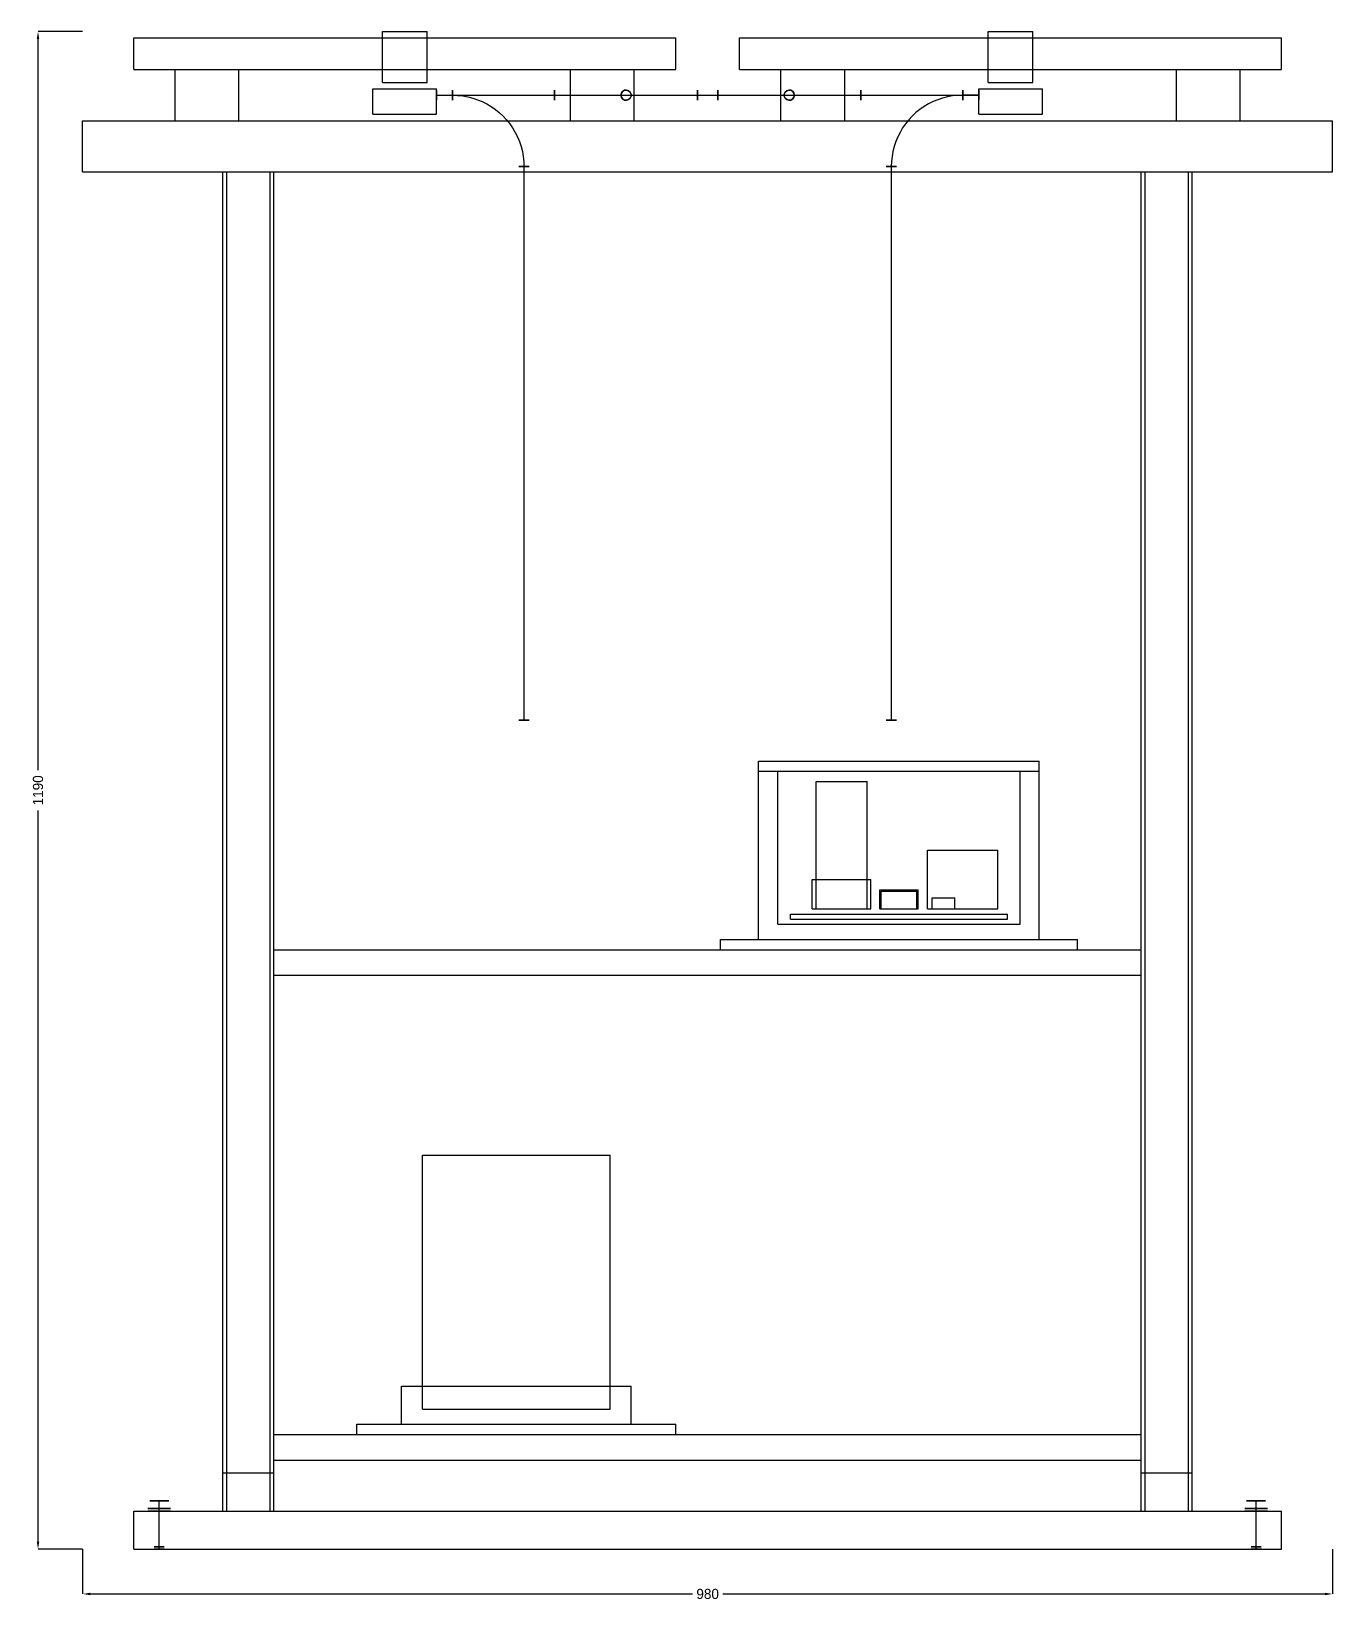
# Model space of a CAD drawing. Header units: millimetres. Extents: x -40 to 1820, y -1495 to 1190.
# Drawn here: x 800 to 1820, y -40 to 1190 of the extents above; entities that cross this region are included whole.
import ezdxf

# ---------------------------------------------------------------- set-up
doc = ezdxf.new("R2010")
doc.units = ezdxf.units.MM
doc.layers.add('DIMENSIONS', color=7, linetype='Continuous')
doc.layers.add('RIGHT', color=7, linetype='Continuous')
doc.dimstyles.get("Standard").update_dxf_attribs({"dimtxt": 2.5, "dimasz": 2.5, "dimexe": 1.25, "dimexo": 0.625, "dimtad": 1, "dimcen": 2.5, "dimazin": 3, "dimtfac": 1, "dimtmove": 0, "dimatfit": 3})

msp = doc.modelspace()

# ---------------------------------------------------------------- blocks, each defined once
blk = doc.blocks.new('_CLOSEDFILLED')
at = {"color": 0, "linetype": 'BYBLOCK'}
blk.add_solid([(-1, 0.16), (0, 0), (-1, -0.16)], dxfattribs=at)
blk = doc.blocks.new('*D5')
for p, q in [((840, 0), (840, -35)), ((1820, 0), (1820, -35)), ((845.95, -35), (1318.1, -35)), ((1341.9, -35), (1814.05, -35))]:
    blk.add_line(p, q)
at = {"layer": 'Defpoints'}
for p in [(840, 0), (1820, 0), (840, -35)]:
    blk.add_point(p, dxfattribs=at)
at = {"layer": 'DIMENSIONS', "xscale": 5.95, "yscale": 5.95, "rotation": 180}
blk.add_blockref('_CLOSEDFILLED', (840, -35), dxfattribs=at)
at = {"layer": 'DIMENSIONS', "xscale": 5.95, "yscale": 5.95}
blk.add_blockref('_CLOSEDFILLED', (1820, -35), dxfattribs=at)
at = {"layer": 'DIMENSIONS', "insert": (1330, -35), "char_height": 7.933, "attachment_point": 5}
blk.add_mtext('980', dxfattribs=at)
blk = doc.blocks.new('*D6')
for p, q in [((840, 1190), (805, 1190)), ((805, 610.9), (805, 1184)), ((805, 6), (805, 579.1)), ((840, 0), (805, 0))]:
    blk.add_line(p, q)
at = {"layer": 'Defpoints'}
for p in [(840, 1190), (805, 0), (840, 0)]:
    blk.add_point(p, dxfattribs=at)
at = {"layer": 'DIMENSIONS', "xscale": 5.95, "yscale": 5.95}
for p, rotation in [((805, 1190), 90), ((805, 0), 270)]:
    blk.add_blockref('_CLOSEDFILLED', p, dxfattribs=dict(at, rotation=rotation))
at = {"layer": 'DIMENSIONS', "insert": (805, 595), "char_height": 7.93, "attachment_point": 5, "rotation": 90}
blk.add_mtext('1190', dxfattribs=at)

# ---------------------------------------------------------------- dimensions: what is measured, and where the dimension line sits
at = {"layer": 'DIMENSIONS'}
dim = msp.add_linear_dim(base=(805, 0), p1=(840, 0), p2=(840, 1190), angle=90, dimstyle='Standard', override={"dimtxt": 7.933333, "dimasz": 5.95, "dimdec": 2}, dxfattribs=at)
dim.commit()
dim.dimension.update_dxf_attribs({"geometry": '*D6', "text_midpoint": (805, 595)})
dim = msp.add_linear_dim(base=(840, -35), p1=(840, 0), p2=(1820, 0), dimstyle='Standard', override={"dimtxt": 7.933333, "dimasz": 5.95, "dimdec": 2}, dxfattribs=at)
dim.commit()
dim.dimension.update_dxf_attribs({"geometry": '*D5', "text_midpoint": (1330, -35)})

# ---------------------------------------------------------------- linework, layer by layer
at = {"layer": 'RIGHT'}
for points in [[(880, 1160), (880, 1185)], [(880, 1185), (1305, 1185)], [(880, 1160), (880, 1185)], [(880, 1185), (1305, 1185)], [(1075, 1185), (1075, 1190)], [(1075, 1185), (1075, 1190)], [(1075, 1190), (1110, 1190)], [(1075, 1190), (1110, 1190)], [(1075, 1185), (1075, 1190)], [(1075, 1185), (1075, 1190)], [(1075, 1190), (1110, 1190)], [(1075, 1190), (1110, 1190)], [(1075, 1150), (1075, 1185)], [(1075, 1185), (1110, 1185)], [(1075, 1150), (1075, 1185)], [(1075, 1185), (1110, 1185)], [(1075, 1185), (1110, 1185)], [(1075, 1185), (1110, 1185)], [(1075, 1150), (1075, 1185)], [(1075, 1185), (1110, 1185)], [(1075, 1150), (1075, 1185)], [(1075, 1185), (1110, 1185)], [(1075, 1185), (1110, 1185)], [(1075, 1185), (1110, 1185)], [(1110, 1185), (1110, 1190)], [(1110, 1185), (1110, 1190)], [(1110, 1185), (1110, 1190)], [(1110, 1185), (1110, 1190)], [(1110, 1150), (1110, 1185)], [(1110, 1150), (1110, 1185)], [(1110, 1150), (1110, 1185)], [(1110, 1150), (1110, 1185)], [(1305, 1160), (1305, 1185)], [(1305, 1160), (1305, 1185)], [(1355, 1160), (1355, 1185)], [(1355, 1185), (1780, 1185)], [(1355, 1160), (1355, 1185)], [(1355, 1185), (1780, 1185)], [(1550, 1185), (1550, 1190)], [(1550, 1185), (1550, 1190)], [(1550, 1190), (1585, 1190)], [(1550, 1190), (1585, 1190)], [(1550, 1185), (1550, 1190)], [(1550, 1185), (1550, 1190)], [(1550, 1190), (1585, 1190)], [(1550, 1190), (1585, 1190)], [(1550, 1150), (1550, 1185)], [(1550, 1185), (1585, 1185)], [(1550, 1150), (1550, 1185)], [(1550, 1185), (1585, 1185)], [(1550, 1185), (1585, 1185)], [(1550, 1185), (1585, 1185)], [(1550, 1150), (1550, 1185)], [(1550, 1185), (1585, 1185)], [(1550, 1150), (1550, 1185)], [(1550, 1185), (1585, 1185)], [(1550, 1185), (1585, 1185)], [(1550, 1185), (1585, 1185)], [(1585, 1185), (1585, 1190)], [(1585, 1185), (1585, 1190)], [(1585, 1185), (1585, 1190)], [(1585, 1185), (1585, 1190)], [(1585, 1150), (1585, 1185)], [(1585, 1150), (1585, 1185)], [(1585, 1150), (1585, 1185)], [(1585, 1150), (1585, 1185)], [(1780, 1160), (1780, 1185)], [(1780, 1160), (1780, 1185)], [(880, 1160), (1305, 1160)], [(880, 1160), (1305, 1160)], [(912.5, 1120), (912.5, 1160)], [(912.5, 1160), (962.5, 1160)], [(912.5, 1120), (912.5, 1160)], [(912.5, 1160), (962.5, 1160)], [(912.5, 1120), (912.5, 1160)], [(912.5, 1160), (962.5, 1160)], [(912.5, 1120), (912.5, 1160)], [(912.5, 1160), (962.5, 1160)], [(962.5, 1120), (962.5, 1160)], [(962.5, 1120), (962.5, 1160)], [(962.5, 1120), (962.5, 1160)], [(962.5, 1120), (962.5, 1160)], [(1222.5, 1120), (1222.5, 1160)], [(1222.5, 1160), (1272.5, 1160)], [(1222.5, 1120), (1222.5, 1160)], [(1222.5, 1160), (1272.5, 1160)], [(1222.5, 1120), (1222.5, 1160)], [(1222.5, 1160), (1272.5, 1160)], [(1222.5, 1120), (1222.5, 1160)], [(1222.5, 1160), (1272.5, 1160)], [(1272.5, 1120), (1272.5, 1160)], [(1272.5, 1120), (1272.5, 1160)], [(1272.5, 1120), (1272.5, 1160)], [(1272.5, 1120), (1272.5, 1160)], [(1355, 1160), (1780, 1160)], [(1355, 1160), (1780, 1160)], [(1387.5, 1120), (1387.5, 1160)], [(1387.5, 1160), (1437.5, 1160)], [(1387.5, 1120), (1387.5, 1160)], [(1387.5, 1160), (1437.5, 1160)], [(1387.5, 1120), (1387.5, 1160)], [(1387.5, 1160), (1437.5, 1160)], [(1387.5, 1120), (1387.5, 1160)], [(1387.5, 1160), (1437.5, 1160)], [(1437.5, 1120), (1437.5, 1160)], [(1437.5, 1120), (1437.5, 1160)], [(1437.5, 1120), (1437.5, 1160)], [(1437.5, 1120), (1437.5, 1160)], [(1697.5, 1120), (1697.5, 1160)], [(1697.5, 1160), (1747.5, 1160)], [(1697.5, 1120), (1697.5, 1160)], [(1697.5, 1160), (1747.5, 1160)], [(1697.5, 1120), (1697.5, 1160)], [(1697.5, 1160), (1747.5, 1160)], [(1697.5, 1120), (1697.5, 1160)], [(1697.5, 1160), (1747.5, 1160)], [(1747.5, 1120), (1747.5, 1160)], [(1747.5, 1120), (1747.5, 1160)], [(1747.5, 1120), (1747.5, 1160)], [(1747.5, 1120), (1747.5, 1160)], [(1067.5, 1125), (1067.5, 1145)], [(1067.5, 1145), (1117.5, 1145)], [(1067.5, 1125), (1067.5, 1145)], [(1067.5, 1145), (1117.5, 1145)], [(1075, 1150), (1110, 1150)], [(1075, 1150), (1110, 1150)], [(1075, 1150), (1110, 1150)], [(1075, 1150), (1110, 1150)], [(1117.5, 1125), (1117.5, 1145)], [(1117.5, 1125), (1117.5, 1145)], [(1542.5, 1125), (1542.5, 1145)], [(1542.5, 1145), (1592.5, 1145)], [(1542.5, 1125), (1542.5, 1145)], [(1542.5, 1145), (1592.5, 1145)], [(1550, 1150), (1585, 1150)], [(1550, 1150), (1585, 1150)], [(1550, 1150), (1585, 1150)], [(1550, 1150), (1585, 1150)], [(1592.5, 1125), (1592.5, 1145)], [(1592.5, 1125), (1592.5, 1145)], [(1117.5, 1140), (1117.5, 1138.373), (1117.5, 1137.027), (1117.5, 1136.196), (1117.5, 1136.022), (1117.5, 1136.536), (1117.5, 1137.649), (1117.5, 1139.168), (1117.5, 1140.832), (1117.5, 1142.351), (1117.5, 1143.464), (1117.5, 1143.978), (1117.5, 1143.804), (1117.5, 1142.973), (1117.5, 1141.627), (1117.5, 1140)], [(1117.5, 1140), (1117.5, 1138.373), (1117.5, 1137.027), (1117.5, 1136.196), (1117.5, 1136.022), (1117.5, 1136.536), (1117.5, 1137.649), (1117.5, 1139.168), (1117.5, 1140.832), (1117.5, 1142.351), (1117.5, 1143.464), (1117.5, 1143.978), (1117.5, 1143.804), (1117.5, 1142.973), (1117.5, 1141.627), (1117.5, 1140)], [(1117.5, 1140), (1210, 1140)], [(1117.5, 1140), (1130, 1140)], [(1130, 1140), (1130, 1138.373), (1130, 1137.027), (1130, 1136.196), (1130, 1136.022), (1130, 1136.536), (1130, 1137.649), (1130, 1139.168), (1130, 1140.832), (1130, 1142.351), (1130, 1143.464), (1130, 1143.978), (1130, 1143.804), (1130, 1142.973), (1130, 1141.627), (1130, 1140)], [(1130, 1140), (1133.995, 1139.857), (1137.97, 1139.43), (1141.904, 1138.72), (1145.777, 1137.732), (1149.57, 1136.469), (1153.263, 1134.939), (1156.838, 1133.15), (1160.276, 1131.11), (1163.56, 1128.83), (1166.672, 1126.322), (1169.598, 1123.598), (1172.322, 1120.672), (1174.83, 1117.56), (1177.11, 1114.276), (1179.15, 1110.838), (1180.939, 1107.263), (1182.469, 1103.57), (1183.732, 1099.777), (1184.72, 1095.904), (1185.43, 1091.97), (1185.857, 1087.995), (1186, 1084)], [(1210, 1140), (1210, 1138.373), (1210, 1137.027), (1210, 1136.196), (1210, 1136.022), (1210, 1136.536), (1210, 1137.649), (1210, 1139.168), (1210, 1140.832), (1210, 1142.351), (1210, 1143.464), (1210, 1143.978), (1210, 1143.804), (1210, 1142.973), (1210, 1141.627), (1210, 1140)], [(1210, 1140), (1213.886, 1140), (1217.75, 1140), (1221.571, 1140), (1225.327, 1140), (1228.998, 1140), (1232.562, 1140), (1236, 1140), (1239.293, 1140), (1242.421, 1140), (1245.369, 1140), (1248.119, 1140), (1250.655, 1140), (1252.964, 1140), (1255.033, 1140), (1256.85, 1140), (1258.405, 1140), (1259.69, 1140), (1260.696, 1140), (1261.419, 1140), (1261.855, 1140), (1262, 1140)], [(1262, 1140), (1262.346, 1141.627), (1263.323, 1142.973), (1264.764, 1143.804), (1266.418, 1143.978), (1268, 1143.464), (1269.236, 1142.351), (1269.913, 1140.832), (1269.913, 1139.168), (1269.236, 1137.649), (1268, 1136.536), (1266.418, 1136.022), (1264.764, 1136.196), (1263.323, 1137.027), (1262.346, 1138.373), (1262, 1140)], [(1262, 1140), (1262.346, 1138.373), (1263.323, 1137.027), (1264.764, 1136.196), (1266.418, 1136.022), (1268, 1136.536), (1269.236, 1137.649), (1269.913, 1139.168), (1269.913, 1140.832), (1269.236, 1142.351), (1268, 1143.464), (1266.418, 1143.978), (1264.764, 1143.804), (1263.323, 1142.973), (1262.346, 1141.627), (1262, 1140)], [(1262, 1140), (1262.128, 1140), (1262.513, 1140), (1263.153, 1140), (1264.044, 1140), (1265.184, 1140), (1266.567, 1140), (1268.188, 1140), (1270.038, 1140), (1272.112, 1140), (1274.399, 1140), (1276.89, 1140), (1279.574, 1140), (1282.439, 1140), (1285.474, 1140), (1288.666, 1140), (1292, 1140), (1295.463, 1140), (1299.039, 1140), (1302.714, 1140), (1306.471, 1140), (1310.295, 1140), (1314.168, 1140), (1318.076, 1140), (1322, 1140)], [(1322, 1140), (1322, 1141.627), (1322, 1142.973), (1322, 1143.804), (1322, 1143.978), (1322, 1143.464), (1322, 1142.351), (1322, 1140.832), (1322, 1139.168), (1322, 1137.649), (1322, 1136.536), (1322, 1136.022), (1322, 1136.196), (1322, 1137.027), (1322, 1138.373), (1322, 1140)], [(1322, 1140), (1338, 1140)], [(1338, 1140), (1338, 1138.373), (1338, 1137.027), (1338, 1136.196), (1338, 1136.022), (1338, 1136.536), (1338, 1137.649), (1338, 1139.168), (1338, 1140.832), (1338, 1142.351), (1338, 1143.464), (1338, 1143.978), (1338, 1143.804), (1338, 1142.973), (1338, 1141.627), (1338, 1140)], [(1338, 1140), (1341.924, 1140), (1345.832, 1140), (1349.705, 1140), (1353.529, 1140), (1357.286, 1140), (1360.961, 1140), (1364.537, 1140), (1368, 1140), (1371.334, 1140), (1374.526, 1140), (1377.561, 1140), (1380.426, 1140), (1383.11, 1140), (1385.601, 1140), (1387.888, 1140), (1389.962, 1140), (1391.812, 1140), (1393.433, 1140), (1394.816, 1140), (1395.956, 1140), (1396.847, 1140), (1397.487, 1140), (1397.872, 1140), (1398, 1140)], [(1398, 1140), (1397.654, 1141.627), (1396.677, 1142.973), (1395.236, 1143.804), (1393.582, 1143.978), (1392, 1143.464), (1390.764, 1142.351), (1390.087, 1140.832), (1390.087, 1139.168), (1390.764, 1137.649), (1392, 1136.536), (1393.582, 1136.022), (1395.236, 1136.196), (1396.677, 1137.027), (1397.654, 1138.373), (1398, 1140)], [(1398, 1140), (1397.654, 1138.373), (1396.677, 1137.027), (1395.236, 1136.196), (1393.582, 1136.022), (1392, 1136.536), (1390.764, 1137.649), (1390.087, 1139.168), (1390.087, 1140.832), (1390.764, 1142.351), (1392, 1143.464), (1393.582, 1143.978), (1395.236, 1143.804), (1396.677, 1142.973), (1397.654, 1141.627), (1398, 1140)], [(1398, 1140), (1398.145, 1140), (1398.581, 1140), (1399.304, 1140), (1400.31, 1140), (1401.595, 1140), (1403.15, 1140), (1404.967, 1140), (1407.036, 1140), (1409.345, 1140), (1411.881, 1140), (1414.631, 1140), (1417.579, 1140), (1420.707, 1140), (1424, 1140), (1427.438, 1140), (1431.002, 1140), (1434.673, 1140), (1438.429, 1140), (1442.25, 1140), (1446.114, 1140), (1450, 1140)], [(1450, 1140), (1450, 1141.627), (1450, 1142.973), (1450, 1143.804), (1450, 1143.978), (1450, 1143.464), (1450, 1142.351), (1450, 1140.832), (1450, 1139.168), (1450, 1137.649), (1450, 1136.536), (1450, 1136.022), (1450, 1136.196), (1450, 1137.027), (1450, 1138.373), (1450, 1140)], [(1450, 1140), (1542.5, 1140)], [(1530, 1140), (1526.005, 1139.857), (1522.03, 1139.43), (1518.096, 1138.72), (1514.223, 1137.732), (1510.43, 1136.469), (1506.737, 1134.939), (1503.162, 1133.15), (1499.724, 1131.11), (1496.44, 1128.83), (1493.328, 1126.322), (1490.402, 1123.598), (1487.678, 1120.672), (1485.17, 1117.56), (1482.89, 1114.276), (1480.85, 1110.838), (1479.061, 1107.263), (1477.531, 1103.57), (1476.268, 1099.777), (1475.28, 1095.904), (1474.57, 1091.97), (1474.143, 1087.995), (1474, 1084)], [(1530, 1140), (1530, 1141.627), (1530, 1142.973), (1530, 1143.804), (1530, 1143.978), (1530, 1143.464), (1530, 1142.351), (1530, 1140.832), (1530, 1139.168), (1530, 1137.649), (1530, 1136.536), (1530, 1136.022), (1530, 1136.196), (1530, 1137.027), (1530, 1138.373), (1530, 1140)], [(1542.5, 1140), (1530, 1140)], [(1542.5, 1140), (1542.5, 1138.373), (1542.5, 1137.027), (1542.5, 1136.196), (1542.5, 1136.022), (1542.5, 1136.536), (1542.5, 1137.649), (1542.5, 1139.168), (1542.5, 1140.832), (1542.5, 1142.351), (1542.5, 1143.464), (1542.5, 1143.978), (1542.5, 1143.804), (1542.5, 1142.973), (1542.5, 1141.627), (1542.5, 1140)], [(1542.5, 1140), (1542.5, 1141.627), (1542.5, 1142.973), (1542.5, 1143.804), (1542.5, 1143.978), (1542.5, 1143.464), (1542.5, 1142.351), (1542.5, 1140.832), (1542.5, 1139.168), (1542.5, 1137.649), (1542.5, 1136.536), (1542.5, 1136.022), (1542.5, 1136.196), (1542.5, 1137.027), (1542.5, 1138.373), (1542.5, 1140)], [(840, 1080), (840, 1120)], [(840, 1120), (1820, 1120)], [(840, 1080), (840, 1120)], [(840, 1120), (1820, 1120)], [(840, 1080), (840, 1120)], [(840, 1120), (1820, 1120)], [(840, 1080), (840, 1120)], [(840, 1120), (1820, 1120)], [(912.5, 1120), (962.5, 1120)], [(912.5, 1120), (962.5, 1120)], [(912.5, 1120), (962.5, 1120)], [(912.5, 1120), (962.5, 1120)], [(1067.5, 1125), (1117.5, 1125)], [(1067.5, 1125), (1117.5, 1125)], [(1222.5, 1120), (1272.5, 1120)], [(1222.5, 1120), (1272.5, 1120)], [(1222.5, 1120), (1272.5, 1120)], [(1222.5, 1120), (1272.5, 1120)], [(1387.5, 1120), (1437.5, 1120)], [(1387.5, 1120), (1437.5, 1120)], [(1387.5, 1120), (1437.5, 1120)], [(1387.5, 1120), (1437.5, 1120)], [(1542.5, 1125), (1592.5, 1125)], [(1542.5, 1125), (1592.5, 1125)], [(1697.5, 1120), (1747.5, 1120)], [(1697.5, 1120), (1747.5, 1120)], [(1697.5, 1120), (1747.5, 1120)], [(1697.5, 1120), (1747.5, 1120)], [(1820, 1080), (1820, 1120)], [(1820, 1080), (1820, 1120)], [(1820, 1080), (1820, 1120)], [(1820, 1080), (1820, 1120)], [(1186, 1084), (1187.627, 1084), (1188.973, 1084), (1189.804, 1084), (1189.978, 1084), (1189.464, 1084), (1188.351, 1084), (1186.832, 1084), (1185.168, 1084), (1183.649, 1084), (1182.536, 1084), (1182.022, 1084), (1182.196, 1084), (1183.027, 1084), (1184.373, 1084), (1186, 1084)], [(1186, 1084), (1186, 650)], [(1474, 1084), (1475.627, 1084), (1476.973, 1084), (1477.804, 1084), (1477.978, 1084), (1477.464, 1084), (1476.351, 1084), (1474.832, 1084), (1473.168, 1084), (1471.649, 1084), (1470.536, 1084), (1470.022, 1084), (1470.196, 1084), (1471.027, 1084), (1472.373, 1084), (1474, 1084)], [(1474, 1084), (1474, 650)], [(840, 1080), (1820, 1080)], [(840, 1080), (1820, 1080)], [(840, 1080), (1820, 1080)], [(840, 1080), (1820, 1080)], [(950, 30), (950, 1080)], [(950, 1080), (990, 1080)], [(950, 30), (950, 1080)], [(950, 1080), (990, 1080)], [(950, 30), (950, 1080)], [(950, 1080), (990, 1080)], [(950, 30), (950, 1080)], [(950, 1080), (990, 1080)], [(953, 1080), (987, 1080)], [(953, 1080), (987, 1080)], [(953, 30), (953, 1080)], [(953, 30), (953, 1080)], [(953, 1080), (987, 1080)], [(953, 1080), (987, 1080)], [(953, 30), (953, 1080)], [(953, 30), (953, 1080)], [(987, 30), (987, 1080)], [(987, 30), (987, 1080)], [(987, 30), (987, 1080)], [(987, 30), (987, 1080)], [(990, 30), (990, 1080)], [(990, 30), (990, 1080)], [(990, 30), (990, 1080)], [(990, 30), (990, 1080)], [(1670, 30), (1670, 1080)], [(1670, 1080), (1710, 1080)], [(1670, 30), (1670, 1080)], [(1670, 1080), (1710, 1080)], [(1670, 30), (1670, 1080)], [(1670, 1080), (1710, 1080)], [(1670, 30), (1670, 1080)], [(1670, 1080), (1710, 1080)], [(1673, 1080), (1707, 1080)], [(1673, 1080), (1707, 1080)], [(1673, 30), (1673, 1080)], [(1673, 30), (1673, 1080)], [(1673, 1080), (1707, 1080)], [(1673, 1080), (1707, 1080)], [(1673, 30), (1673, 1080)], [(1673, 30), (1673, 1080)], [(1707, 30), (1707, 1080)], [(1707, 30), (1707, 1080)], [(1707, 30), (1707, 1080)], [(1707, 30), (1707, 1080)], [(1710, 30), (1710, 1080)], [(1710, 30), (1710, 1080)], [(1710, 30), (1710, 1080)], [(1710, 30), (1710, 1080)], [(1186, 650), (1184.373, 650), (1183.027, 650), (1182.196, 650), (1182.022, 650), (1182.536, 650), (1183.649, 650), (1185.168, 650), (1186.832, 650), (1188.351, 650), (1189.464, 650), (1189.978, 650), (1189.804, 650), (1188.973, 650), (1187.627, 650), (1186, 650)], [(1474, 650), (1472.373, 650), (1471.027, 650), (1470.196, 650), (1470.022, 650), (1470.536, 650), (1471.649, 650), (1473.168, 650), (1474.832, 650), (1476.351, 650), (1477.464, 650), (1477.978, 650), (1477.804, 650), (1476.973, 650), (1475.627, 650), (1474, 650)], [(1370, 610), (1370, 618)], [(1370, 618), (1590, 618)], [(1370, 610), (1370, 618)], [(1370, 618), (1590, 618)], [(1590, 610), (1590, 618)], [(1590, 610), (1590, 618)], [(1370, 478), (1370, 610)], [(1370, 610), (1590, 610)], [(1370, 478), (1370, 610)], [(1370, 610), (1590, 610)], [(1370, 610), (1590, 610)], [(1370, 610), (1590, 610)], [(1385, 610), (1575, 610)], [(1385, 610), (1575, 610)], [(1385, 490), (1385, 610)], [(1385, 490), (1385, 610)], [(1575, 490), (1575, 610)], [(1575, 490), (1575, 610)], [(1590, 478), (1590, 610)], [(1590, 478), (1590, 610)], [(1415, 502), (1415, 602)], [(1415, 602), (1455, 602)], [(1415, 502), (1415, 602)], [(1415, 602), (1455, 602)], [(1455, 502), (1455, 602)], [(1455, 502), (1455, 602)], [(1502.5, 502), (1502.5, 548)], [(1502.5, 548), (1557.5, 548)], [(1502.5, 502), (1502.5, 548)], [(1502.5, 548), (1557.5, 548)], [(1557.5, 502), (1557.5, 548)], [(1557.5, 502), (1557.5, 548)], [(1412, 502), (1412, 525)], [(1412, 525), (1458, 525)], [(1412, 502), (1412, 525)], [(1412, 525), (1458, 525)], [(1458, 502), (1458, 525)], [(1458, 502), (1458, 525)], [(1465, 502), (1465, 517)], [(1465, 517), (1495, 517)], [(1465, 502), (1465, 517)], [(1465, 517), (1495, 517)], [(1495, 502), (1495, 517)], [(1495, 502), (1495, 517)], [(1466, 502), (1466, 516)], [(1466, 516), (1494, 516)], [(1466, 502), (1466, 516)], [(1466, 516), (1494, 516)], [(1494, 502), (1494, 516)], [(1494, 502), (1494, 516)], [(1506.1, 502), (1506.1, 510.8)], [(1506.1, 510.8), (1523.9, 510.8)], [(1506.1, 502), (1506.1, 510.8)], [(1506.1, 510.8), (1523.9, 510.8)], [(1506.1, 502), (1506.1, 510.8)], [(1506.1, 510.8), (1523.9, 510.8)], [(1506.1, 502), (1506.1, 510.8)], [(1506.1, 510.8), (1523.9, 510.8)], [(1523.9, 502), (1523.9, 510.8)], [(1523.9, 502), (1523.9, 510.8)], [(1523.9, 502), (1523.9, 510.8)], [(1523.9, 502), (1523.9, 510.8)], [(1395, 494), (1395, 498)], [(1395, 498), (1565, 498)], [(1395, 494), (1395, 498)], [(1395, 498), (1565, 498)], [(1395, 494), (1565, 494)], [(1395, 494), (1565, 494)], [(1412, 502), (1458, 502)], [(1412, 502), (1458, 502)], [(1415, 502), (1455, 502)], [(1415, 502), (1455, 502)], [(1465, 502), (1495, 502)], [(1465, 502), (1495, 502)], [(1466, 502), (1494, 502)], [(1466, 502), (1494, 502)], [(1502.5, 502), (1557.5, 502)], [(1502.5, 502), (1557.5, 502)], [(1506.1, 502), (1523.9, 502)], [(1506.1, 502), (1523.9, 502)], [(1506.1, 502), (1523.9, 502)], [(1506.1, 502), (1523.9, 502)], [(1565, 494), (1565, 498)], [(1565, 494), (1565, 498)], [(1385, 490), (1575, 490)], [(1385, 490), (1575, 490)], [(990, 450), (990, 470)], [(990, 470), (1670, 470)], [(990, 450), (990, 470)], [(990, 470), (1670, 470)], [(990, 450), (990, 470)], [(990, 470), (1670, 470)], [(990, 450), (990, 470)], [(990, 470), (1670, 470)], [(1340, 470), (1340, 478)], [(1340, 478), (1620, 478)], [(1340, 470), (1340, 478)], [(1340, 478), (1620, 478)], [(1340, 470), (1620, 470)], [(1340, 470), (1620, 470)], [(1370, 478), (1590, 478)], [(1370, 478), (1590, 478)], [(1620, 470), (1620, 478)], [(1620, 470), (1620, 478)], [(1670, 450), (1670, 470)], [(1670, 450), (1670, 470)], [(1670, 450), (1670, 470)], [(1670, 450), (1670, 470)], [(990, 450), (1670, 450)], [(990, 450), (1670, 450)], [(990, 450), (1670, 450)], [(990, 450), (1670, 450)], [(1106.5, 110), (1106.5, 309)], [(1106.5, 309), (1253.5, 309)], [(1106.5, 110), (1106.5, 309)], [(1106.5, 309), (1253.5, 309)], [(1253.5, 110), (1253.5, 309)], [(1253.5, 110), (1253.5, 309)], [(1090, 98), (1090, 128)], [(1090, 128), (1270, 128)], [(1090, 98), (1090, 128)], [(1090, 128), (1270, 128)], [(1090, 98), (1090, 128)], [(1090, 128), (1270, 128)], [(1090, 98), (1090, 128)], [(1090, 128), (1270, 128)], [(1270, 98), (1270, 128)], [(1270, 98), (1270, 128)], [(1270, 98), (1270, 128)], [(1270, 98), (1270, 128)], [(1106.5, 110), (1253.5, 110)], [(1106.5, 110), (1253.5, 110)], [(990, 70), (990, 90)], [(990, 90), (1670, 90)], [(990, 70), (990, 90)], [(990, 90), (1670, 90)], [(990, 70), (990, 90)], [(990, 90), (1670, 90)], [(990, 70), (990, 90)], [(990, 90), (1670, 90)], [(1055, 90), (1055, 98)], [(1055, 98), (1305, 98)], [(1055, 90), (1055, 98)], [(1055, 98), (1305, 98)], [(1055, 90), (1305, 90)], [(1055, 90), (1305, 90)], [(1090, 98), (1270, 98)], [(1090, 98), (1270, 98)], [(1090, 98), (1270, 98)], [(1090, 98), (1270, 98)], [(1305, 90), (1305, 98)], [(1305, 90), (1305, 98)], [(1670, 70), (1670, 90)], [(1670, 70), (1670, 90)], [(1670, 70), (1670, 90)], [(1670, 70), (1670, 90)], [(990, 70), (1670, 70)], [(990, 70), (1670, 70)], [(990, 70), (1670, 70)], [(990, 70), (1670, 70)], [(950, 30), (950, 60)], [(950, 60), (990, 60)], [(950, 30), (950, 60)], [(950, 60), (990, 60)], [(990, 30), (990, 60)], [(990, 30), (990, 60)], [(1670, 30), (1670, 60)], [(1670, 60), (1710, 60)], [(1670, 30), (1670, 60)], [(1670, 60), (1710, 60)], [(1710, 30), (1710, 60)], [(1710, 30), (1710, 60)], [(900, 38), (903.051, 38), (905.574, 38), (907.133, 38), (907.459, 38), (906.495, 38), (904.408, 38), (901.559, 38), (898.441, 38), (895.592, 38), (893.505, 38), (892.541, 38), (892.867, 38), (894.426, 38), (896.949, 38), (900, 38)], [(900, 38), (903.051, 38), (905.574, 38), (907.133, 38), (907.459, 38), (906.495, 38), (904.408, 38), (901.559, 38), (898.441, 38), (895.592, 38), (893.505, 38), (892.541, 38), (892.867, 38), (894.426, 38), (896.949, 38), (900, 38)], [(900, 32), (900, 38)], [(900, 32), (900, 38)], [(1760, 38), (1763.051, 38), (1765.574, 38), (1767.133, 38), (1767.459, 38), (1766.495, 38), (1764.408, 38), (1761.559, 38), (1758.441, 38), (1755.592, 38), (1753.505, 38), (1752.541, 38), (1752.867, 38), (1754.426, 38), (1756.949, 38), (1760, 38)], [(1760, 38), (1763.051, 38), (1765.574, 38), (1767.133, 38), (1767.459, 38), (1766.495, 38), (1764.408, 38), (1761.559, 38), (1758.441, 38), (1755.592, 38), (1753.505, 38), (1752.541, 38), (1752.867, 38), (1754.426, 38), (1756.949, 38), (1760, 38)], [(1760, 32), (1760, 38)], [(1760, 32), (1760, 38)], [(880, 0), (880, 30)], [(880, 30), (1780, 30)], [(880, 0), (880, 30)], [(880, 30), (1780, 30)], [(880, 0), (880, 30)], [(880, 30), (1780, 30)], [(880, 0), (880, 30)], [(880, 30), (1780, 30)], [(900, 32), (903.661, 32), (906.688, 32), (908.56, 32), (908.951, 32), (907.794, 32), (905.29, 32), (901.871, 32), (898.129, 32), (894.71, 32), (892.206, 32), (891.049, 32), (891.44, 32), (893.312, 32), (896.339, 32), (900, 32)], [(900, 32), (903.661, 32), (906.688, 32), (908.56, 32), (908.951, 32), (907.794, 32), (905.29, 32), (901.871, 32), (898.129, 32), (894.71, 32), (892.206, 32), (891.049, 32), (891.44, 32), (893.312, 32), (896.339, 32), (900, 32)], [(900, 30), (903.661, 30), (906.688, 30), (908.56, 30), (908.951, 30), (907.794, 30), (905.29, 30), (901.871, 30), (898.129, 30), (894.71, 30), (892.206, 30), (891.049, 30), (891.44, 30), (893.312, 30), (896.339, 30), (900, 30)], [(900, 30), (903.661, 30), (906.688, 30), (908.56, 30), (908.951, 30), (907.794, 30), (905.29, 30), (901.871, 30), (898.129, 30), (894.71, 30), (892.206, 30), (891.049, 30), (891.44, 30), (893.312, 30), (896.339, 30), (900, 30)], [(900, 32), (903.051, 32), (905.574, 32), (907.133, 32), (907.459, 32), (906.495, 32), (904.408, 32), (901.559, 32), (898.441, 32), (895.592, 32), (893.505, 32), (892.541, 32), (892.867, 32), (894.426, 32), (896.949, 32), (900, 32)], [(900, 32), (903.051, 32), (905.574, 32), (907.133, 32), (907.459, 32), (906.495, 32), (904.408, 32), (901.559, 32), (898.441, 32), (895.592, 32), (893.505, 32), (892.541, 32), (892.867, 32), (894.426, 32), (896.949, 32), (900, 32)], [(900, 32), (901.83, 32), (903.344, 32), (904.28, 32), (904.475, 32), (903.897, 32), (902.645, 32), (900.936, 32), (899.064, 32), (897.355, 32), (896.103, 32), (895.525, 32), (895.72, 32), (896.656, 32), (898.17, 32), (900, 32)], [(900, 32), (901.83, 32), (903.344, 32), (904.28, 32), (904.475, 32), (903.897, 32), (902.645, 32), (900.936, 32), (899.064, 32), (897.355, 32), (896.103, 32), (895.525, 32), (895.72, 32), (896.656, 32), (898.17, 32), (900, 32)], [(900, 30), (901.83, 30), (903.344, 30), (904.28, 30), (904.475, 30), (903.897, 30), (902.645, 30), (900.936, 30), (899.064, 30), (897.355, 30), (896.103, 30), (895.525, 30), (895.72, 30), (896.656, 30), (898.17, 30), (900, 30)], [(900, 30), (901.83, 30), (903.344, 30), (904.28, 30), (904.475, 30), (903.897, 30), (902.645, 30), (900.936, 30), (899.064, 30), (897.355, 30), (896.103, 30), (895.525, 30), (895.72, 30), (896.656, 30), (898.17, 30), (900, 30)], [(900, 30), (901.729, 30), (903.158, 30), (904.042, 30), (904.227, 30), (903.681, 30), (902.498, 30), (900.884, 30), (899.116, 30), (897.502, 30), (896.319, 30), (895.773, 30), (895.958, 30), (896.842, 30), (898.271, 30), (900, 30)], [(900, 30), (901.729, 30), (903.158, 30), (904.042, 30), (904.227, 30), (903.681, 30), (902.498, 30), (900.884, 30), (899.116, 30), (897.502, 30), (896.319, 30), (895.773, 30), (895.958, 30), (896.842, 30), (898.271, 30), (900, 30)], [(900, 32), (901.627, 32), (902.973, 32), (903.804, 32), (903.978, 32), (903.464, 32), (902.351, 32), (900.832, 32), (899.168, 32), (897.649, 32), (896.536, 32), (896.022, 32), (896.196, 32), (897.027, 32), (898.373, 32), (900, 32)], [(900, 32), (901.627, 32), (902.973, 32), (903.804, 32), (903.978, 32), (903.464, 32), (902.351, 32), (900.832, 32), (899.168, 32), (897.649, 32), (896.536, 32), (896.022, 32), (896.196, 32), (897.027, 32), (898.373, 32), (900, 32)], [(900, 2), (900, 32)], [(900, 30), (900, 32)], [(900, 30), (900, 32)], [(900, 2), (900, 32)], [(900, 30), (900, 32)], [(900, 30), (900, 32)], [(900, 0), (900, 30)], [(900, 0), (900, 30)], [(950, 30), (990, 30)], [(950, 30), (990, 30)], [(950, 30), (990, 30)], [(950, 30), (990, 30)], [(950, 30), (990, 30)], [(950, 30), (990, 30)], [(953, 30), (987, 30)], [(953, 30), (987, 30)], [(953, 30), (987, 30)], [(953, 30), (987, 30)], [(1670, 30), (1710, 30)], [(1670, 30), (1710, 30)], [(1670, 30), (1710, 30)], [(1670, 30), (1710, 30)], [(1670, 30), (1710, 30)], [(1670, 30), (1710, 30)], [(1673, 30), (1707, 30)], [(1673, 30), (1707, 30)], [(1673, 30), (1707, 30)], [(1673, 30), (1707, 30)], [(1760, 32), (1763.661, 32), (1766.688, 32), (1768.56, 32), (1768.951, 32), (1767.794, 32), (1765.29, 32), (1761.871, 32), (1758.129, 32), (1754.71, 32), (1752.206, 32), (1751.049, 32), (1751.44, 32), (1753.312, 32), (1756.339, 32), (1760, 32)], [(1760, 32), (1763.661, 32), (1766.688, 32), (1768.56, 32), (1768.951, 32), (1767.794, 32), (1765.29, 32), (1761.871, 32), (1758.129, 32), (1754.71, 32), (1752.206, 32), (1751.049, 32), (1751.44, 32), (1753.312, 32), (1756.339, 32), (1760, 32)], [(1760, 30), (1763.661, 30), (1766.688, 30), (1768.56, 30), (1768.951, 30), (1767.794, 30), (1765.29, 30), (1761.871, 30), (1758.129, 30), (1754.71, 30), (1752.206, 30), (1751.049, 30), (1751.44, 30), (1753.312, 30), (1756.339, 30), (1760, 30)], [(1760, 30), (1763.661, 30), (1766.688, 30), (1768.56, 30), (1768.951, 30), (1767.794, 30), (1765.29, 30), (1761.871, 30), (1758.129, 30), (1754.71, 30), (1752.206, 30), (1751.049, 30), (1751.44, 30), (1753.312, 30), (1756.339, 30), (1760, 30)], [(1760, 32), (1763.051, 32), (1765.574, 32), (1767.133, 32), (1767.459, 32), (1766.495, 32), (1764.408, 32), (1761.559, 32), (1758.441, 32), (1755.592, 32), (1753.505, 32), (1752.541, 32), (1752.867, 32), (1754.426, 32), (1756.949, 32), (1760, 32)], [(1760, 32), (1763.051, 32), (1765.574, 32), (1767.133, 32), (1767.459, 32), (1766.495, 32), (1764.408, 32), (1761.559, 32), (1758.441, 32), (1755.592, 32), (1753.505, 32), (1752.541, 32), (1752.867, 32), (1754.426, 32), (1756.949, 32), (1760, 32)], [(1760, 32), (1761.83, 32), (1763.344, 32), (1764.28, 32), (1764.475, 32), (1763.897, 32), (1762.645, 32), (1760.936, 32), (1759.064, 32), (1757.355, 32), (1756.103, 32), (1755.525, 32), (1755.72, 32), (1756.656, 32), (1758.17, 32), (1760, 32)], [(1760, 32), (1761.83, 32), (1763.344, 32), (1764.28, 32), (1764.475, 32), (1763.897, 32), (1762.645, 32), (1760.936, 32), (1759.064, 32), (1757.355, 32), (1756.103, 32), (1755.525, 32), (1755.72, 32), (1756.656, 32), (1758.17, 32), (1760, 32)], [(1760, 30), (1761.83, 30), (1763.344, 30), (1764.28, 30), (1764.475, 30), (1763.897, 30), (1762.645, 30), (1760.936, 30), (1759.064, 30), (1757.355, 30), (1756.103, 30), (1755.525, 30), (1755.72, 30), (1756.656, 30), (1758.17, 30), (1760, 30)], [(1760, 30), (1761.83, 30), (1763.344, 30), (1764.28, 30), (1764.475, 30), (1763.897, 30), (1762.645, 30), (1760.936, 30), (1759.064, 30), (1757.355, 30), (1756.103, 30), (1755.525, 30), (1755.72, 30), (1756.656, 30), (1758.17, 30), (1760, 30)], [(1760, 30), (1761.729, 30), (1763.158, 30), (1764.042, 30), (1764.227, 30), (1763.681, 30), (1762.498, 30), (1760.884, 30), (1759.116, 30), (1757.502, 30), (1756.319, 30), (1755.773, 30), (1755.958, 30), (1756.842, 30), (1758.271, 30), (1760, 30)], [(1760, 30), (1761.729, 30), (1763.158, 30), (1764.042, 30), (1764.227, 30), (1763.681, 30), (1762.498, 30), (1760.884, 30), (1759.116, 30), (1757.502, 30), (1756.319, 30), (1755.773, 30), (1755.958, 30), (1756.842, 30), (1758.271, 30), (1760, 30)], [(1760, 32), (1761.627, 32), (1762.973, 32), (1763.804, 32), (1763.978, 32), (1763.464, 32), (1762.351, 32), (1760.832, 32), (1759.168, 32), (1757.649, 32), (1756.536, 32), (1756.022, 32), (1756.196, 32), (1757.027, 32), (1758.373, 32), (1760, 32)], [(1760, 32), (1761.627, 32), (1762.973, 32), (1763.804, 32), (1763.978, 32), (1763.464, 32), (1762.351, 32), (1760.832, 32), (1759.168, 32), (1757.649, 32), (1756.536, 32), (1756.022, 32), (1756.196, 32), (1757.027, 32), (1758.373, 32), (1760, 32)], [(1760, 2), (1760, 32)], [(1760, 30), (1760, 32)], [(1760, 30), (1760, 32)], [(1760, 2), (1760, 32)], [(1760, 30), (1760, 32)], [(1760, 30), (1760, 32)], [(1760, 0), (1760, 30)], [(1760, 0), (1760, 30)], [(1780, 0), (1780, 30)], [(1780, 0), (1780, 30)], [(1780, 0), (1780, 30)], [(1780, 0), (1780, 30)], [(880, 0), (1780, 0)], [(880, 0), (1780, 0)], [(880, 0), (1780, 0)], [(880, 0), (1780, 0)], [(900, 0), (901.729, 0), (903.158, 0), (904.042, 0), (904.227, 0), (903.681, 0), (902.498, 0), (900.884, 0), (899.116, 0), (897.502, 0), (896.319, 0), (895.773, 0), (895.958, 0), (896.842, 0), (898.271, 0), (900, 0)], [(900, 0), (901.729, 0), (903.158, 0), (904.042, 0), (904.227, 0), (903.681, 0), (902.498, 0), (900.884, 0), (899.116, 0), (897.502, 0), (896.319, 0), (895.773, 0), (895.958, 0), (896.842, 0), (898.271, 0), (900, 0)], [(900, 2), (901.627, 2), (902.973, 2), (903.804, 2), (903.978, 2), (903.464, 2), (902.351, 2), (900.832, 2), (899.168, 2), (897.649, 2), (896.536, 2), (896.022, 2), (896.196, 2), (897.027, 2), (898.373, 2), (900, 2)], [(900, 2), (901.627, 2), (902.973, 2), (903.804, 2), (903.978, 2), (903.464, 2), (902.351, 2), (900.832, 2), (899.168, 2), (897.649, 2), (896.536, 2), (896.022, 2), (896.196, 2), (897.027, 2), (898.373, 2), (900, 2)], [(1760, 0), (1761.729, 0), (1763.158, 0), (1764.042, 0), (1764.227, 0), (1763.681, 0), (1762.498, 0), (1760.884, 0), (1759.116, 0), (1757.502, 0), (1756.319, 0), (1755.773, 0), (1755.958, 0), (1756.842, 0), (1758.271, 0), (1760, 0)], [(1760, 0), (1761.729, 0), (1763.158, 0), (1764.042, 0), (1764.227, 0), (1763.681, 0), (1762.498, 0), (1760.884, 0), (1759.116, 0), (1757.502, 0), (1756.319, 0), (1755.773, 0), (1755.958, 0), (1756.842, 0), (1758.271, 0), (1760, 0)], [(1760, 2), (1761.627, 2), (1762.973, 2), (1763.804, 2), (1763.978, 2), (1763.464, 2), (1762.351, 2), (1760.832, 2), (1759.168, 2), (1757.649, 2), (1756.536, 2), (1756.022, 2), (1756.196, 2), (1757.027, 2), (1758.373, 2), (1760, 2)], [(1760, 2), (1761.627, 2), (1762.973, 2), (1763.804, 2), (1763.978, 2), (1763.464, 2), (1762.351, 2), (1760.832, 2), (1759.168, 2), (1757.649, 2), (1756.536, 2), (1756.022, 2), (1756.196, 2), (1757.027, 2), (1758.373, 2), (1760, 2)]]:
    msp.add_lwpolyline(points, dxfattribs=at)

msp.set_redraw_order([(e.dxf.handle, doc.entitydb.next_handle()) for e in msp.query("TEXT MTEXT ATTDEF DIMENSION ARC_DIMENSION")])  # texts and dimensions are drawn at this point

doc.saveas('drawing.dxf')
